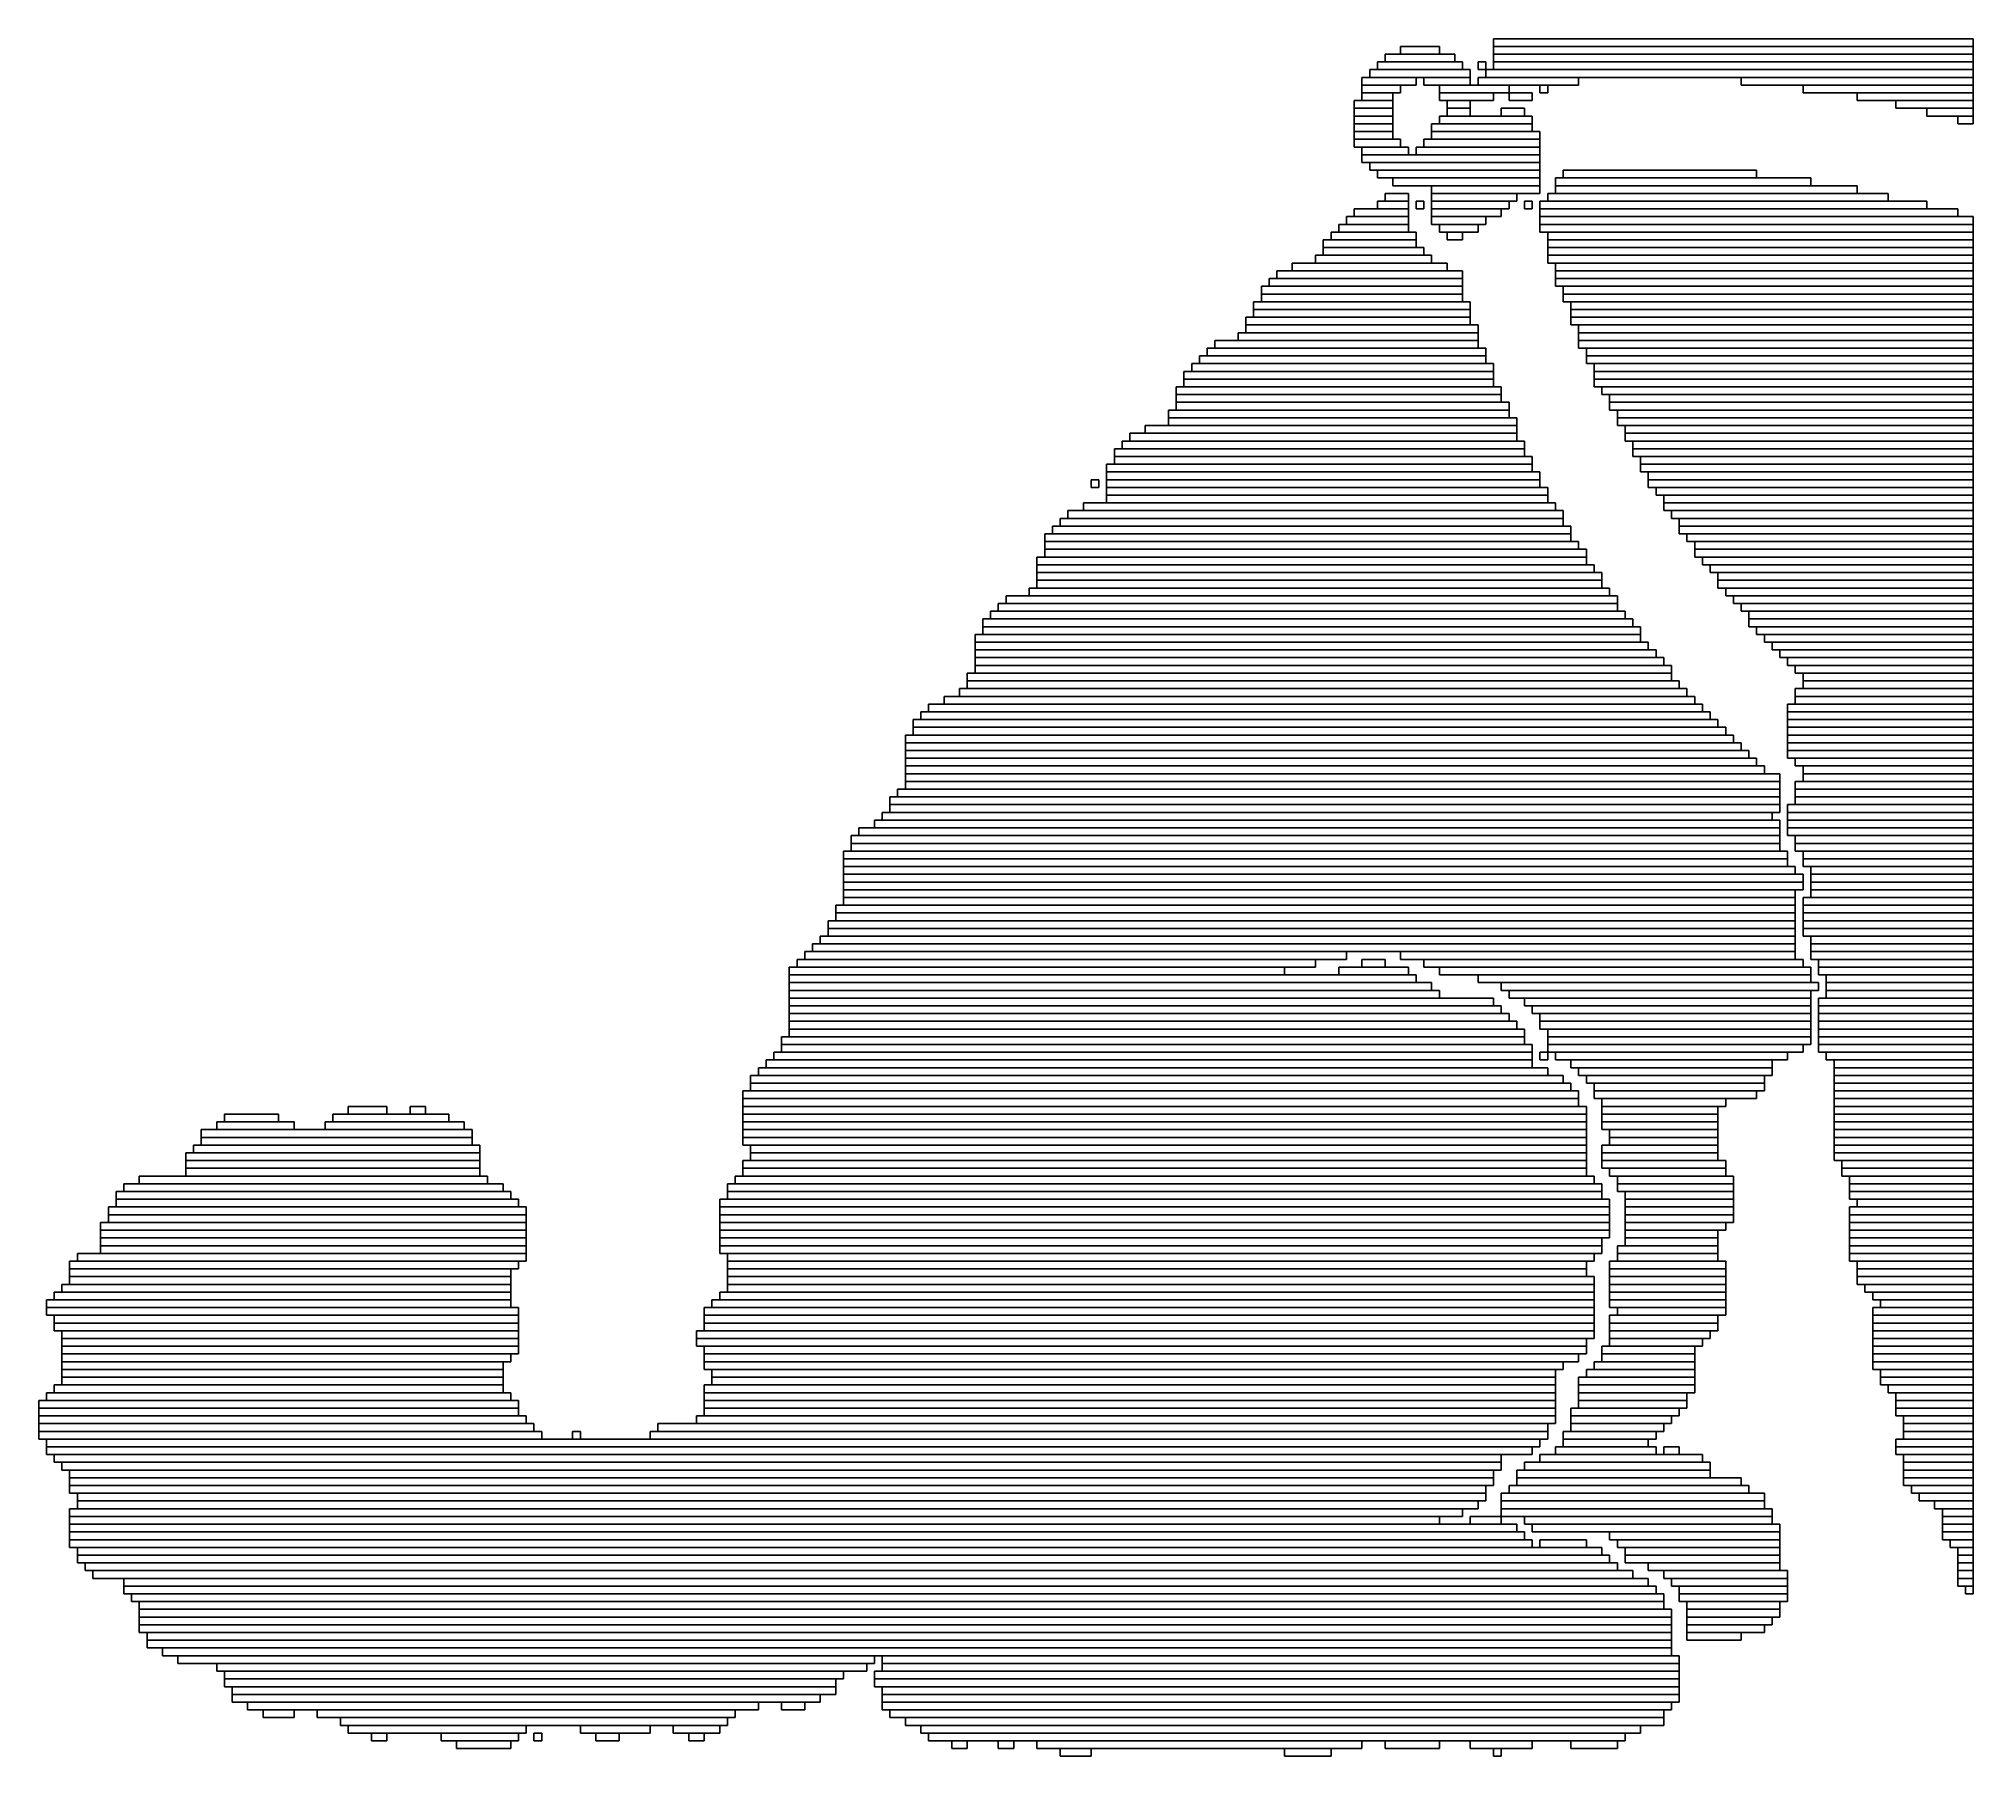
# Model space of a CAD drawing. Extents: x 397 to 647, y 411 to 633.
import ezdxf

# ---------------------------------------------------------------- set-up
doc = ezdxf.new("R2010")
doc.units = 0

msp = doc.modelspace()

# ---------------------------------------------------------------- linework, layer by layer
for p, q in [((585, 633), (647, 633)), ((585, 632), (585, 633)), ((647, 633), (647, 632)), ((570, 630), (581, 630)), ((570, 629), (570, 630)), ((571, 631), (580, 631)), ((571, 630), (571, 631)), ((580, 630), (571, 630)), ((573, 632), (578, 632)), ((573, 631), (573, 632)), ((578, 631), (573, 631)), ((578, 632), (578, 631)), ((580, 631), (580, 630)), ((581, 630), (581, 629)), ((583, 630), (584, 630)), ((583, 629), (583, 630)), ((584, 630), (584, 629)), ((647, 632), (585, 632)), ((585, 632), (647, 632)), ((585, 631), (585, 632)), ((647, 631), (585, 631)), ((585, 631), (647, 631)), ((585, 630), (585, 631)), ((647, 630), (585, 630)), ((585, 630), (647, 630)), ((585, 629), (585, 630)), ((647, 632), (647, 631)), ((647, 631), (647, 630)), ((647, 630), (647, 629)), ((568, 628), (575, 628)), ((568, 627), (568, 628)), ((569, 629), (582, 629)), ((569, 628), (569, 629)), ((582, 628), (569, 628)), ((581, 629), (570, 629)), ((575, 628), (575, 627)), ((576, 628), (582, 628)), ((576, 627), (576, 628)), ((582, 629), (582, 628)), ((582, 628), (582, 627)), ((584, 629), (583, 629)), ((583, 628), (596, 628)), ((583, 627), (583, 628)), ((584, 629), (647, 629)), ((584, 628), (584, 629)), ((647, 628), (584, 628)), ((647, 629), (585, 629)), ((596, 628), (596, 627)), ((617, 628), (647, 628)), ((617, 627), (617, 628)), ((647, 629), (647, 628)), ((647, 628), (647, 627)), ((567, 625), (572, 625)), ((567, 624), (567, 625)), ((575, 627), (568, 627)), ((568, 627), (573, 627)), ((568, 626), (568, 627)), ((573, 626), (568, 626)), ((568, 626), (572, 626)), ((568, 625), (568, 626)), ((572, 625), (568, 625)), ((572, 626), (572, 625)), ((572, 625), (572, 624)), ((573, 627), (573, 626)), ((582, 627), (576, 627)), ((578, 627), (587, 627)), ((578, 626), (578, 627)), ((587, 626), (578, 626)), ((578, 626), (585, 626)), ((578, 625), (578, 626)), ((585, 625), (578, 625)), ((579, 625), (582, 625)), ((579, 624), (579, 625)), ((582, 625), (582, 624)), ((596, 627), (583, 627)), ((585, 626), (585, 625)), ((587, 627), (587, 626)), ((587, 626), (590, 626)), ((587, 625), (587, 626)), ((590, 625), (587, 625)), ((590, 626), (590, 625)), ((591, 627), (592, 627)), ((591, 626), (591, 627)), ((592, 626), (591, 626)), ((592, 627), (592, 626)), ((647, 627), (617, 627)), ((625, 627), (647, 627)), ((625, 626), (625, 627)), ((647, 626), (625, 626)), ((632, 626), (647, 626)), ((632, 625), (632, 626)), ((647, 625), (632, 625)), ((637, 625), (647, 625)), ((637, 624), (637, 625)), ((647, 627), (647, 626)), ((647, 626), (647, 625)), ((647, 625), (647, 624)), ((572, 624), (567, 624)), ((567, 624), (572, 624)), ((567, 623), (567, 624)), ((572, 623), (567, 623)), ((567, 623), (572, 623)), ((567, 622), (567, 623)), ((572, 624), (572, 623)), ((572, 623), (572, 622)), ((578, 623), (590, 623)), ((578, 622), (578, 623)), ((582, 624), (579, 624)), ((579, 624), (582, 624)), ((579, 623), (579, 624)), ((582, 623), (579, 623)), ((582, 624), (582, 623)), ((586, 624), (589, 624)), ((586, 623), (586, 624)), ((589, 623), (586, 623)), ((589, 624), (589, 623)), ((590, 623), (590, 622)), ((647, 624), (637, 624)), ((641, 624), (647, 624)), ((641, 623), (641, 624)), ((647, 623), (641, 623)), ((645, 623), (647, 623)), ((645, 622), (645, 623)), ((647, 624), (647, 623)), ((647, 623), (647, 622)), ((572, 622), (567, 622)), ((567, 622), (572, 622)), ((567, 621), (567, 622)), ((572, 621), (567, 621)), ((567, 621), (572, 621)), ((567, 620), (567, 621)), ((572, 620), (567, 620)), ((567, 620), (573, 620)), ((567, 619), (567, 620)), ((572, 622), (572, 621)), ((572, 621), (572, 620)), ((573, 620), (573, 619)), ((576, 620), (591, 620)), ((576, 619), (576, 620)), ((577, 622), (590, 622)), ((577, 621), (577, 622)), ((590, 621), (577, 621)), ((577, 621), (591, 621)), ((577, 620), (577, 621)), ((591, 620), (577, 620)), ((590, 622), (578, 622)), ((590, 622), (590, 621)), ((591, 621), (591, 620)), ((591, 620), (591, 619)), ((647, 622), (645, 622)), ((573, 619), (567, 619)), ((568, 619), (574, 619)), ((568, 618), (568, 619)), ((574, 618), (568, 618)), ((568, 618), (591, 618)), ((568, 617), (568, 618)), ((574, 619), (574, 618)), ((575, 619), (591, 619)), ((575, 618), (575, 619)), ((591, 618), (575, 618)), ((591, 619), (576, 619)), ((591, 619), (591, 618)), ((591, 618), (591, 617)), ((591, 617), (568, 617)), ((569, 617), (591, 617)), ((569, 616), (569, 617)), ((591, 616), (569, 616)), ((570, 616), (591, 616)), ((570, 615), (570, 616)), ((591, 615), (570, 615)), ((572, 615), (591, 615)), ((572, 614), (572, 615)), ((591, 617), (591, 616)), ((591, 616), (591, 615)), ((591, 615), (591, 614)), ((593, 615), (626, 615)), ((593, 614), (593, 615)), ((594, 616), (619, 616)), ((594, 615), (594, 616)), ((619, 615), (594, 615)), ((619, 616), (619, 615)), ((626, 615), (626, 614)), ((571, 613), (574, 613)), ((571, 612), (571, 613)), ((591, 614), (572, 614)), ((574, 613), (574, 612)), ((577, 614), (591, 614)), ((577, 613), (577, 614)), ((591, 613), (577, 613)), ((577, 613), (588, 613)), ((577, 612), (577, 613)), ((588, 613), (588, 612)), ((591, 614), (591, 613)), ((592, 613), (636, 613)), ((592, 612), (592, 613)), ((626, 614), (593, 614)), ((593, 614), (632, 614)), ((593, 613), (593, 614)), ((632, 613), (593, 613)), ((632, 614), (632, 613)), ((636, 613), (636, 612)), ((566, 610), (574, 610)), ((566, 609), (566, 610)), ((567, 611), (574, 611)), ((567, 610), (567, 611)), ((574, 610), (567, 610)), ((570, 612), (574, 612)), ((570, 611), (570, 612)), ((574, 611), (570, 611)), ((574, 612), (571, 612)), ((574, 612), (574, 611)), ((574, 611), (574, 610)), ((574, 610), (574, 609)), ((575, 612), (576, 612)), ((575, 611), (575, 612)), ((576, 611), (575, 611)), ((576, 612), (576, 611)), ((588, 612), (577, 612)), ((577, 612), (587, 612)), ((577, 611), (577, 612)), ((587, 611), (577, 611)), ((577, 611), (586, 611)), ((577, 610), (577, 611)), ((586, 610), (577, 610)), ((577, 610), (584, 610)), ((577, 609), (577, 610)), ((584, 610), (584, 609)), ((586, 611), (586, 610)), ((587, 612), (587, 611)), ((589, 612), (590, 612)), ((589, 611), (589, 612)), ((590, 611), (589, 611)), ((590, 612), (590, 611)), ((591, 612), (641, 612)), ((591, 611), (591, 612)), ((641, 611), (591, 611)), ((591, 611), (645, 611)), ((591, 610), (591, 611)), ((645, 610), (591, 610)), ((591, 610), (647, 610)), ((591, 609), (591, 610)), ((636, 612), (592, 612)), ((641, 612), (641, 611)), ((645, 611), (645, 610)), ((647, 610), (647, 609)), ((564, 608), (575, 608)), ((564, 607), (564, 608)), ((565, 609), (574, 609)), ((565, 608), (565, 609)), ((574, 608), (565, 608)), ((574, 609), (566, 609)), ((574, 609), (574, 608)), ((575, 608), (575, 607)), ((584, 609), (577, 609)), ((578, 609), (583, 609)), ((578, 608), (578, 609)), ((583, 608), (578, 608)), ((579, 608), (581, 608)), ((579, 607), (579, 608)), ((581, 608), (581, 607)), ((583, 609), (583, 608)), ((647, 609), (591, 609)), ((591, 609), (647, 609)), ((591, 608), (591, 609)), ((647, 608), (591, 608)), ((592, 608), (647, 608)), ((592, 607), (592, 608)), ((647, 609), (647, 608)), ((647, 608), (647, 607)), ((562, 605), (577, 605)), ((562, 604), (562, 605)), ((563, 607), (575, 607)), ((563, 606), (563, 607)), ((575, 606), (563, 606)), ((563, 606), (576, 606)), ((563, 605), (563, 606)), ((576, 605), (563, 605)), ((575, 607), (564, 607)), ((575, 607), (575, 606)), ((576, 606), (576, 605)), ((577, 605), (577, 604)), ((581, 607), (579, 607)), ((647, 607), (592, 607)), ((592, 607), (647, 607)), ((592, 606), (592, 607)), ((647, 606), (592, 606)), ((592, 606), (647, 606)), ((592, 605), (592, 606)), ((647, 605), (592, 605)), ((592, 605), (647, 605)), ((592, 604), (592, 605)), ((647, 607), (647, 606)), ((647, 606), (647, 605)), ((647, 605), (647, 604)), ((557, 603), (581, 603)), ((557, 602), (557, 603)), ((559, 604), (579, 604)), ((559, 603), (559, 604)), ((579, 603), (559, 603)), ((577, 604), (562, 604)), ((579, 604), (579, 603)), ((581, 603), (581, 602)), ((647, 604), (592, 604)), ((593, 604), (647, 604)), ((593, 603), (593, 604)), ((647, 603), (593, 603)), ((593, 603), (647, 603)), ((593, 602), (593, 603)), ((647, 604), (647, 603)), ((647, 603), (647, 602)), ((555, 601), (581, 601)), ((555, 600), (555, 601)), ((581, 600), (555, 600)), ((555, 600), (581, 600)), ((555, 599), (555, 600)), ((556, 602), (581, 602)), ((556, 601), (556, 602)), ((581, 601), (556, 601)), ((581, 602), (557, 602)), ((581, 602), (581, 601)), ((581, 601), (581, 600)), ((581, 600), (581, 599)), ((647, 602), (593, 602)), ((593, 602), (647, 602)), ((593, 601), (593, 602)), ((647, 601), (593, 601)), ((594, 601), (647, 601)), ((594, 600), (594, 601)), ((647, 600), (594, 600)), ((594, 600), (647, 600)), ((594, 599), (594, 600)), ((647, 602), (647, 601)), ((647, 601), (647, 600)), ((647, 600), (647, 599)), ((554, 599), (582, 599)), ((554, 598), (554, 599)), ((582, 598), (554, 598)), ((554, 598), (582, 598)), ((554, 597), (554, 598)), ((581, 599), (555, 599)), ((582, 599), (582, 598)), ((582, 598), (582, 597)), ((647, 599), (594, 599)), ((595, 599), (647, 599)), ((595, 598), (595, 599)), ((647, 598), (595, 598)), ((595, 598), (647, 598)), ((595, 597), (595, 598)), ((647, 599), (647, 598)), ((647, 598), (647, 597)), ((552, 595), (583, 595)), ((552, 594), (552, 595)), ((553, 597), (582, 597)), ((553, 596), (553, 597)), ((582, 596), (553, 596)), ((553, 596), (583, 596)), ((553, 595), (553, 596)), ((583, 595), (553, 595)), ((582, 597), (554, 597)), ((582, 597), (582, 596)), ((583, 596), (583, 595)), ((583, 595), (583, 594)), ((647, 597), (595, 597)), ((595, 597), (647, 597)), ((595, 596), (595, 597)), ((647, 596), (595, 596)), ((596, 596), (647, 596)), ((596, 595), (596, 596)), ((647, 595), (596, 595)), ((596, 595), (647, 595)), ((596, 594), (596, 595)), ((647, 597), (647, 596)), ((647, 596), (647, 595)), ((647, 595), (647, 594)), ((548, 593), (584, 593)), ((548, 592), (548, 593)), ((549, 594), (583, 594)), ((549, 593), (549, 594)), ((583, 593), (549, 593)), ((583, 594), (552, 594)), ((583, 594), (583, 593)), ((584, 593), (584, 592)), ((647, 594), (596, 594)), ((596, 594), (647, 594)), ((596, 593), (596, 594)), ((647, 593), (596, 593)), ((597, 593), (647, 593)), ((597, 592), (597, 593)), ((647, 594), (647, 593)), ((647, 593), (647, 592)), ((545, 590), (585, 590)), ((545, 589), (545, 590)), ((546, 591), (585, 591)), ((546, 590), (546, 591)), ((585, 590), (546, 590)), ((547, 592), (584, 592)), ((547, 591), (547, 592)), ((584, 591), (547, 591)), ((584, 592), (548, 592)), ((584, 592), (584, 591)), ((585, 591), (585, 590)), ((585, 590), (585, 589)), ((647, 592), (597, 592)), ((597, 592), (647, 592)), ((597, 591), (597, 592)), ((647, 591), (597, 591)), ((598, 591), (647, 591)), ((598, 590), (598, 591)), ((647, 590), (598, 590)), ((598, 590), (647, 590)), ((598, 589), (598, 590)), ((647, 592), (647, 591)), ((647, 591), (647, 590)), ((647, 590), (647, 589)), ((544, 588), (586, 588)), ((544, 587), (544, 588)), ((585, 589), (545, 589)), ((545, 589), (585, 589)), ((545, 588), (545, 589)), ((585, 588), (545, 588)), ((585, 589), (585, 588)), ((586, 588), (586, 587)), ((647, 589), (598, 589)), ((598, 589), (647, 589)), ((598, 588), (598, 589)), ((647, 588), (598, 588)), ((599, 588), (647, 588)), ((599, 587), (599, 588)), ((647, 589), (647, 588)), ((647, 588), (647, 587)), ((543, 585), (587, 585)), ((543, 584), (543, 585)), ((586, 587), (544, 587)), ((544, 587), (586, 587)), ((544, 586), (544, 587)), ((586, 586), (544, 586)), ((544, 586), (587, 586)), ((544, 585), (544, 586)), ((587, 585), (544, 585)), ((586, 587), (586, 586)), ((587, 586), (587, 585)), ((587, 585), (587, 584)), ((647, 587), (599, 587)), ((600, 587), (647, 587)), ((600, 586), (600, 587)), ((647, 586), (600, 586)), ((600, 586), (647, 586)), ((600, 585), (600, 586)), ((647, 585), (600, 585)), ((601, 585), (647, 585)), ((601, 584), (601, 585)), ((647, 587), (647, 586)), ((647, 586), (647, 585)), ((647, 585), (647, 584)), ((540, 583), (588, 583)), ((540, 582), (540, 583)), ((587, 584), (543, 584)), ((543, 584), (588, 584)), ((543, 583), (543, 584)), ((588, 583), (543, 583)), ((588, 584), (588, 583)), ((588, 583), (588, 582)), ((647, 584), (601, 584)), ((601, 584), (647, 584)), ((601, 583), (601, 584)), ((647, 583), (601, 583)), ((602, 583), (647, 583)), ((602, 582), (602, 583)), ((647, 584), (647, 583)), ((647, 583), (647, 582)), ((536, 580), (589, 580)), ((536, 579), (536, 580)), ((537, 581), (589, 581)), ((537, 580), (537, 581)), ((589, 580), (537, 580)), ((538, 582), (588, 582)), ((538, 581), (538, 582)), ((588, 581), (538, 581)), ((588, 582), (540, 582)), ((588, 582), (588, 581)), ((589, 581), (589, 580)), ((589, 580), (589, 579)), ((647, 582), (602, 582)), ((602, 582), (647, 582)), ((602, 581), (602, 582)), ((647, 581), (602, 581)), ((603, 581), (647, 581)), ((603, 580), (603, 581)), ((647, 580), (603, 580)), ((603, 580), (647, 580)), ((603, 579), (603, 580)), ((647, 582), (647, 581)), ((647, 581), (647, 580)), ((647, 580), (647, 579)), ((535, 578), (590, 578)), ((535, 577), (535, 578)), ((589, 579), (536, 579)), ((536, 579), (590, 579)), ((536, 578), (536, 579)), ((590, 578), (536, 578)), ((590, 579), (590, 578)), ((590, 578), (590, 577)), ((647, 579), (603, 579)), ((604, 579), (647, 579)), ((604, 578), (604, 579)), ((647, 578), (604, 578)), ((604, 578), (647, 578)), ((604, 577), (604, 578)), ((647, 579), (647, 578)), ((647, 578), (647, 577)), ((533, 576), (534, 576)), ((533, 575), (533, 576)), ((534, 575), (533, 575)), ((534, 576), (534, 575)), ((590, 577), (535, 577)), ((535, 577), (591, 577)), ((535, 576), (535, 577)), ((591, 576), (535, 576)), ((535, 576), (591, 576)), ((535, 575), (535, 576)), ((591, 575), (535, 575)), ((535, 575), (592, 575)), ((535, 574), (535, 575)), ((591, 577), (591, 576)), ((591, 576), (591, 575)), ((592, 575), (592, 574)), ((647, 577), (604, 577)), ((605, 577), (647, 577)), ((605, 576), (605, 577)), ((647, 576), (605, 576)), ((605, 576), (647, 576)), ((605, 575), (605, 576)), ((647, 575), (605, 575)), ((606, 575), (647, 575)), ((606, 574), (606, 575)), ((647, 577), (647, 576)), ((647, 576), (647, 575)), ((647, 575), (647, 574)), ((532, 573), (593, 573)), ((532, 572), (532, 573)), ((592, 574), (535, 574)), ((535, 574), (592, 574)), ((535, 573), (535, 574)), ((592, 573), (535, 573)), ((592, 574), (592, 573)), ((593, 573), (593, 572)), ((647, 574), (606, 574)), ((607, 574), (647, 574)), ((607, 573), (607, 574)), ((647, 573), (607, 573)), ((607, 573), (647, 573)), ((607, 572), (607, 573)), ((647, 574), (647, 573)), ((647, 573), (647, 572)), ((528, 570), (595, 570)), ((528, 569), (528, 570)), ((529, 571), (594, 571)), ((529, 570), (529, 571)), ((594, 570), (529, 570)), ((530, 572), (594, 572)), ((530, 571), (530, 572)), ((594, 571), (530, 571)), ((593, 572), (532, 572)), ((594, 572), (594, 571)), ((594, 571), (594, 570)), ((595, 570), (595, 569)), ((647, 572), (607, 572)), ((608, 572), (647, 572)), ((608, 571), (608, 572)), ((647, 571), (608, 571)), ((609, 571), (647, 571)), ((609, 570), (609, 571)), ((647, 570), (609, 570)), ((609, 570), (647, 570)), ((609, 569), (609, 570)), ((647, 572), (647, 571)), ((647, 571), (647, 570)), ((647, 570), (647, 569)), ((527, 569), (595, 569)), ((527, 568), (527, 569)), ((595, 568), (527, 568)), ((527, 568), (596, 568)), ((527, 567), (527, 568)), ((595, 569), (528, 569)), ((595, 569), (595, 568)), ((596, 568), (596, 567)), ((647, 569), (609, 569)), ((610, 569), (647, 569)), ((610, 568), (610, 569)), ((647, 568), (610, 568)), ((611, 568), (647, 568)), ((611, 567), (611, 568)), ((647, 569), (647, 568)), ((647, 568), (647, 567)), ((526, 566), (597, 566)), ((526, 565), (526, 566)), ((597, 565), (526, 565)), ((526, 565), (598, 565)), ((526, 564), (526, 565)), ((596, 567), (527, 567)), ((527, 567), (597, 567)), ((527, 566), (527, 567)), ((597, 566), (527, 566)), ((597, 567), (597, 566)), ((597, 566), (597, 565)), ((598, 565), (598, 564)), ((647, 567), (611, 567)), ((611, 567), (647, 567)), ((611, 566), (611, 567)), ((647, 566), (611, 566)), ((612, 566), (647, 566)), ((612, 565), (612, 566)), ((647, 565), (612, 565)), ((613, 565), (647, 565)), ((613, 564), (613, 565)), ((647, 567), (647, 566)), ((647, 566), (647, 565)), ((647, 565), (647, 564)), ((598, 564), (526, 564)), ((526, 564), (599, 564)), ((526, 563), (526, 564)), ((599, 563), (526, 563)), ((526, 563), (599, 563)), ((526, 562), (526, 563)), ((599, 564), (599, 563)), ((599, 563), (599, 562)), ((647, 564), (613, 564)), ((614, 564), (647, 564)), ((614, 563), (614, 564)), ((647, 563), (614, 563)), ((614, 563), (647, 563)), ((614, 562), (614, 563)), ((647, 564), (647, 563)), ((647, 563), (647, 562)), ((521, 560), (601, 560)), ((521, 559), (521, 560)), ((522, 561), (601, 561)), ((522, 560), (522, 561)), ((601, 560), (522, 560)), ((525, 562), (600, 562)), ((525, 561), (525, 562)), ((600, 561), (525, 561)), ((599, 562), (526, 562)), ((600, 562), (600, 561)), ((601, 561), (601, 560)), ((601, 560), (601, 559)), ((647, 562), (614, 562)), ((615, 562), (647, 562)), ((615, 561), (615, 562)), ((647, 561), (615, 561)), ((616, 561), (647, 561)), ((616, 560), (616, 561)), ((647, 560), (616, 560)), ((617, 560), (647, 560)), ((617, 559), (617, 560)), ((647, 562), (647, 561)), ((647, 561), (647, 560)), ((647, 560), (647, 559)), ((519, 558), (603, 558)), ((519, 557), (519, 558)), ((520, 559), (602, 559)), ((520, 558), (520, 559)), ((602, 558), (520, 558)), ((601, 559), (521, 559)), ((602, 559), (602, 558)), ((603, 558), (603, 557)), ((647, 559), (617, 559)), ((618, 559), (647, 559)), ((618, 558), (618, 559)), ((647, 558), (618, 558)), ((618, 558), (647, 558)), ((618, 557), (618, 558)), ((647, 559), (647, 558)), ((647, 558), (647, 557)), ((518, 556), (604, 556)), ((518, 555), (518, 556)), ((604, 555), (518, 555)), ((518, 555), (605, 555)), ((518, 554), (518, 555)), ((603, 557), (519, 557)), ((519, 557), (604, 557)), ((519, 556), (519, 557)), ((604, 556), (519, 556)), ((604, 557), (604, 556)), ((604, 556), (604, 555)), ((605, 555), (605, 554)), ((647, 557), (618, 557)), ((619, 557), (647, 557)), ((619, 556), (619, 557)), ((647, 556), (619, 556)), ((620, 556), (647, 556)), ((620, 555), (620, 556)), ((647, 555), (620, 555)), ((621, 555), (647, 555)), ((621, 554), (621, 555)), ((647, 557), (647, 556)), ((647, 556), (647, 555)), ((647, 555), (647, 554)), ((605, 554), (518, 554)), ((518, 554), (606, 554)), ((518, 553), (518, 554)), ((606, 553), (518, 553)), ((518, 553), (607, 553)), ((518, 552), (518, 553)), ((606, 554), (606, 553)), ((607, 553), (607, 552)), ((647, 554), (621, 554)), ((622, 554), (647, 554)), ((622, 553), (622, 554)), ((647, 553), (622, 553)), ((623, 553), (647, 553)), ((623, 552), (623, 553)), ((647, 554), (647, 553)), ((647, 553), (647, 552)), ((517, 551), (608, 551)), ((517, 550), (517, 551)), ((608, 550), (517, 550)), ((517, 550), (609, 550)), ((517, 549), (517, 550)), ((607, 552), (518, 552)), ((518, 552), (608, 552)), ((518, 551), (518, 552)), ((608, 551), (518, 551)), ((608, 552), (608, 551)), ((608, 551), (608, 550)), ((609, 550), (609, 549)), ((647, 552), (623, 552)), ((624, 552), (647, 552)), ((624, 551), (624, 552)), ((647, 551), (624, 551)), ((625, 551), (647, 551)), ((625, 550), (625, 551)), ((647, 550), (625, 550)), ((625, 550), (647, 550)), ((625, 549), (625, 550)), ((647, 552), (647, 551)), ((647, 551), (647, 550)), ((647, 550), (647, 549)), ((514, 548), (611, 548)), ((514, 547), (514, 548)), ((516, 549), (610, 549)), ((516, 548), (516, 549)), ((610, 548), (516, 548)), ((609, 549), (517, 549)), ((610, 549), (610, 548)), ((611, 548), (611, 547)), ((624, 549), (647, 549)), ((624, 548), (624, 549)), ((647, 548), (624, 548)), ((624, 548), (647, 548)), ((624, 547), (624, 548)), ((647, 549), (625, 549)), ((647, 549), (647, 548)), ((647, 548), (647, 547)), ((510, 545), (614, 545)), ((510, 544), (510, 545)), ((511, 546), (613, 546)), ((511, 545), (511, 546)), ((613, 545), (511, 545)), ((512, 547), (612, 547)), ((512, 546), (512, 547)), ((612, 546), (512, 546)), ((611, 547), (514, 547)), ((612, 547), (612, 546)), ((613, 546), (613, 545)), ((614, 545), (614, 544)), ((623, 547), (647, 547)), ((623, 546), (623, 547)), ((647, 546), (623, 546)), ((623, 546), (647, 546)), ((623, 545), (623, 546)), ((647, 545), (623, 545)), ((623, 545), (647, 545)), ((623, 544), (623, 545)), ((647, 547), (624, 547)), ((647, 547), (647, 546)), ((647, 546), (647, 545)), ((647, 545), (647, 544)), ((509, 543), (616, 543)), ((509, 542), (509, 543)), ((614, 544), (510, 544)), ((510, 544), (615, 544)), ((510, 543), (510, 544)), ((615, 543), (510, 543)), ((615, 544), (615, 543)), ((616, 543), (616, 542)), ((647, 544), (623, 544)), ((623, 544), (647, 544)), ((623, 543), (623, 544)), ((647, 543), (623, 543)), ((623, 543), (647, 543)), ((623, 542), (623, 543)), ((647, 544), (647, 543)), ((647, 543), (647, 542)), ((616, 542), (509, 542)), ((509, 542), (617, 542)), ((509, 541), (509, 542)), ((617, 541), (509, 541)), ((509, 541), (618, 541)), ((509, 540), (509, 541)), ((618, 540), (509, 540)), ((509, 540), (619, 540)), ((509, 539), (509, 540)), ((617, 542), (617, 541)), ((618, 541), (618, 540)), ((619, 540), (619, 539)), ((647, 542), (623, 542)), ((623, 542), (647, 542)), ((623, 541), (623, 542)), ((647, 541), (623, 541)), ((623, 541), (647, 541)), ((623, 540), (623, 541)), ((647, 540), (623, 540)), ((624, 540), (647, 540)), ((624, 539), (624, 540)), ((647, 542), (647, 541)), ((647, 541), (647, 540)), ((647, 540), (647, 539)), ((619, 539), (509, 539)), ((509, 539), (620, 539)), ((509, 538), (509, 539)), ((620, 538), (509, 538)), ((509, 538), (622, 538)), ((509, 537), (509, 538)), ((620, 539), (620, 538)), ((622, 538), (622, 537)), ((647, 539), (624, 539)), ((625, 539), (647, 539)), ((625, 538), (625, 539)), ((647, 538), (625, 538)), ((625, 538), (647, 538)), ((625, 537), (625, 538)), ((647, 539), (647, 538)), ((647, 538), (647, 537)), ((507, 535), (622, 535)), ((507, 534), (507, 535)), ((508, 536), (622, 536)), ((508, 535), (508, 536)), ((622, 535), (508, 535)), ((622, 537), (509, 537)), ((509, 537), (622, 537)), ((509, 536), (509, 537)), ((622, 536), (509, 536)), ((622, 537), (622, 536)), ((622, 536), (622, 535)), ((622, 535), (622, 534)), ((624, 537), (647, 537)), ((624, 536), (624, 537)), ((647, 536), (624, 536)), ((624, 536), (647, 536)), ((624, 535), (624, 536)), ((647, 535), (624, 535)), ((624, 535), (647, 535)), ((624, 534), (624, 535)), ((647, 537), (625, 537)), ((647, 537), (647, 536)), ((647, 536), (647, 535)), ((647, 535), (647, 534)), ((506, 533), (621, 533)), ((506, 532), (506, 533)), ((622, 534), (507, 534)), ((507, 534), (622, 534)), ((507, 533), (507, 534)), ((622, 533), (507, 533)), ((621, 533), (621, 532)), ((622, 534), (622, 533)), ((623, 534), (647, 534)), ((623, 533), (623, 534)), ((647, 533), (623, 533)), ((623, 533), (647, 533)), ((623, 532), (623, 533)), ((647, 534), (624, 534)), ((647, 534), (647, 533)), ((647, 533), (647, 532)), ((502, 530), (622, 530)), ((502, 529), (502, 530)), ((503, 531), (622, 531)), ((503, 530), (503, 531)), ((622, 530), (503, 530)), ((505, 532), (622, 532)), ((505, 531), (505, 532)), ((622, 531), (505, 531)), ((621, 532), (506, 532)), ((622, 532), (622, 531)), ((622, 531), (622, 530)), ((622, 530), (622, 529)), ((647, 532), (623, 532)), ((623, 532), (647, 532)), ((623, 531), (623, 532)), ((647, 531), (623, 531)), ((623, 531), (647, 531)), ((623, 530), (623, 531)), ((647, 530), (623, 530)), ((624, 530), (647, 530)), ((624, 529), (624, 530)), ((647, 532), (647, 531)), ((647, 531), (647, 530)), ((647, 530), (647, 529)), ((501, 528), (623, 528)), ((501, 527), (501, 528)), ((622, 529), (502, 529)), ((502, 529), (622, 529)), ((502, 528), (502, 529)), ((622, 528), (502, 528)), ((622, 529), (622, 528)), ((623, 528), (623, 527)), ((647, 529), (624, 529)), ((624, 529), (647, 529)), ((624, 528), (624, 529)), ((647, 528), (624, 528)), ((625, 528), (647, 528)), ((625, 527), (625, 528)), ((647, 529), (647, 528)), ((647, 528), (647, 527)), ((623, 527), (501, 527)), ((501, 527), (623, 527)), ((501, 526), (501, 527)), ((623, 526), (501, 526)), ((501, 526), (624, 526)), ((501, 525), (501, 526)), ((624, 525), (501, 525)), ((501, 525), (625, 525)), ((501, 524), (501, 525)), ((623, 527), (623, 526)), ((624, 526), (624, 525)), ((647, 527), (625, 527)), ((625, 527), (647, 527)), ((625, 526), (625, 527)), ((647, 526), (625, 526)), ((625, 525), (625, 524)), ((626, 526), (647, 526)), ((626, 525), (626, 526)), ((647, 525), (626, 525)), ((626, 525), (647, 525)), ((626, 524), (626, 525)), ((647, 527), (647, 526)), ((647, 526), (647, 525)), ((647, 525), (647, 524)), ((625, 524), (501, 524)), ((501, 524), (625, 524)), ((501, 523), (501, 524)), ((625, 523), (501, 523)), ((501, 523), (624, 523)), ((501, 522), (501, 523)), ((624, 523), (624, 522)), ((625, 524), (625, 523)), ((647, 524), (626, 524)), ((626, 524), (647, 524)), ((626, 523), (626, 524)), ((647, 523), (626, 523)), ((626, 523), (647, 523)), ((626, 522), (626, 523)), ((647, 524), (647, 523)), ((647, 523), (647, 522)), ((500, 521), (624, 521)), ((500, 520), (500, 521)), ((624, 520), (500, 520)), ((500, 520), (624, 520)), ((500, 519), (500, 520)), ((624, 522), (501, 522)), ((501, 522), (624, 522)), ((501, 521), (501, 522)), ((624, 521), (501, 521)), ((624, 522), (624, 521)), ((624, 521), (624, 520)), ((624, 520), (624, 519)), ((625, 522), (647, 522)), ((625, 521), (625, 522)), ((647, 521), (625, 521)), ((625, 521), (647, 521)), ((625, 520), (625, 521)), ((647, 520), (625, 520)), ((625, 520), (647, 520)), ((625, 519), (625, 520)), ((647, 522), (626, 522)), ((647, 522), (647, 521)), ((647, 521), (647, 520)), ((647, 520), (647, 519)), ((499, 519), (624, 519)), ((499, 518), (499, 519)), ((624, 518), (499, 518)), ((499, 518), (624, 518)), ((499, 517), (499, 518)), ((624, 519), (500, 519)), ((624, 519), (624, 518)), ((624, 518), (624, 517)), ((647, 519), (625, 519)), ((625, 519), (647, 519)), ((625, 518), (625, 519)), ((647, 518), (625, 518)), ((625, 518), (647, 518)), ((625, 517), (625, 518)), ((647, 519), (647, 518)), ((647, 518), (647, 517)), ((496, 515), (566, 515)), ((496, 514), (496, 515)), ((497, 516), (624, 516)), ((497, 515), (497, 516)), ((624, 515), (497, 515)), ((498, 517), (624, 517)), ((498, 516), (498, 517)), ((624, 516), (498, 516)), ((624, 517), (499, 517)), ((566, 515), (566, 514)), ((573, 515), (624, 515)), ((573, 514), (573, 515)), ((624, 517), (624, 516)), ((624, 516), (624, 515)), ((624, 515), (624, 514)), ((647, 517), (625, 517)), ((626, 517), (647, 517)), ((626, 516), (626, 517)), ((647, 516), (626, 516)), ((626, 516), (647, 516)), ((626, 515), (626, 516)), ((647, 515), (626, 515)), ((626, 515), (647, 515)), ((626, 514), (626, 515)), ((647, 517), (647, 516)), ((647, 516), (647, 515)), ((647, 515), (647, 514)), ((494, 513), (558, 513)), ((494, 512), (494, 513)), ((495, 514), (562, 514)), ((495, 513), (495, 514)), ((562, 513), (495, 513)), ((566, 514), (496, 514)), ((558, 513), (558, 512)), ((562, 514), (562, 513)), ((565, 513), (574, 513)), ((565, 512), (565, 513)), ((568, 514), (571, 514)), ((568, 513), (568, 514)), ((571, 513), (568, 513)), ((571, 514), (571, 513)), ((624, 514), (573, 514)), ((574, 513), (574, 512)), ((576, 514), (625, 514)), ((576, 513), (576, 514)), ((625, 513), (576, 513)), ((578, 513), (626, 513)), ((578, 512), (578, 513)), ((625, 514), (625, 513)), ((647, 514), (626, 514)), ((626, 513), (626, 512)), ((627, 514), (647, 514)), ((627, 513), (627, 514)), ((647, 513), (627, 513)), ((627, 513), (647, 513)), ((627, 512), (627, 513)), ((647, 514), (647, 513)), ((647, 513), (647, 512)), ((558, 512), (494, 512)), ((494, 512), (575, 512)), ((494, 511), (494, 512)), ((575, 511), (494, 511)), ((494, 511), (577, 511)), ((494, 510), (494, 511)), ((577, 510), (494, 510)), ((494, 510), (578, 510)), ((494, 509), (494, 510)), ((574, 512), (565, 512)), ((575, 512), (575, 511)), ((577, 511), (577, 510)), ((626, 512), (578, 512)), ((578, 510), (578, 509)), ((583, 512), (626, 512)), ((583, 511), (583, 512)), ((626, 511), (583, 511)), ((586, 511), (627, 511)), ((586, 510), (586, 511)), ((627, 510), (586, 510)), ((587, 510), (626, 510)), ((587, 509), (587, 510)), ((626, 512), (626, 511)), ((626, 510), (626, 509)), ((647, 512), (627, 512)), ((627, 511), (627, 510)), ((628, 512), (647, 512)), ((628, 511), (628, 512)), ((647, 511), (628, 511)), ((628, 511), (647, 511)), ((628, 510), (628, 511)), ((647, 510), (628, 510)), ((628, 510), (647, 510)), ((628, 509), (628, 510)), ((647, 512), (647, 511)), ((647, 511), (647, 510)), ((647, 510), (647, 509)), ((578, 509), (494, 509)), ((494, 509), (585, 509)), ((494, 508), (494, 509)), ((585, 508), (494, 508)), ((494, 508), (586, 508)), ((494, 507), (494, 508)), ((585, 509), (585, 508)), ((586, 508), (586, 507)), ((626, 509), (587, 509)), ((589, 509), (626, 509)), ((589, 508), (589, 509)), ((626, 508), (589, 508)), ((590, 508), (626, 508)), ((590, 507), (590, 508)), ((626, 509), (626, 508)), ((626, 508), (626, 507)), ((627, 509), (647, 509)), ((627, 508), (627, 509)), ((647, 508), (627, 508)), ((627, 508), (647, 508)), ((627, 507), (627, 508)), ((647, 509), (628, 509)), ((647, 509), (647, 508)), ((647, 508), (647, 507)), ((586, 507), (494, 507)), ((494, 507), (587, 507)), ((494, 506), (494, 507)), ((587, 506), (494, 506)), ((494, 506), (588, 506)), ((494, 505), (494, 506)), ((588, 505), (494, 505)), ((494, 505), (589, 505)), ((494, 504), (494, 505)), ((587, 507), (587, 506)), ((588, 506), (588, 505)), ((589, 505), (589, 504)), ((626, 507), (590, 507)), ((591, 507), (626, 507)), ((591, 506), (591, 507)), ((626, 506), (591, 506)), ((591, 506), (626, 506)), ((591, 505), (591, 506)), ((626, 505), (591, 505)), ((592, 505), (626, 505)), ((592, 504), (592, 505)), ((626, 507), (626, 506)), ((626, 506), (626, 505)), ((626, 505), (626, 504)), ((647, 507), (627, 507)), ((627, 507), (647, 507)), ((627, 506), (627, 507)), ((647, 506), (627, 506)), ((627, 506), (647, 506)), ((627, 505), (627, 506)), ((647, 505), (627, 505)), ((627, 505), (647, 505)), ((627, 504), (627, 505)), ((647, 507), (647, 506)), ((647, 506), (647, 505)), ((647, 505), (647, 504)), ((493, 504), (589, 504)), ((493, 503), (493, 504)), ((589, 503), (493, 503)), ((493, 503), (590, 503)), ((493, 502), (493, 503)), ((589, 504), (494, 504)), ((589, 504), (589, 503)), ((590, 503), (590, 502)), ((626, 504), (592, 504)), ((592, 504), (626, 504)), ((592, 503), (592, 504)), ((626, 503), (592, 503)), ((592, 503), (625, 503)), ((592, 502), (592, 503)), ((625, 503), (625, 502)), ((626, 504), (626, 503)), ((647, 504), (627, 504)), ((627, 504), (647, 504)), ((627, 503), (627, 504)), ((647, 503), (627, 503)), ((627, 503), (647, 503)), ((627, 502), (627, 503)), ((647, 504), (647, 503)), ((647, 503), (647, 502)), ((490, 500), (592, 500)), ((490, 499), (490, 500)), ((491, 501), (590, 501)), ((491, 500), (491, 501)), ((590, 500), (491, 500)), ((492, 502), (590, 502)), ((492, 501), (492, 502)), ((590, 501), (492, 501)), ((590, 502), (493, 502)), ((590, 502), (590, 501)), ((590, 501), (590, 500)), ((591, 502), (592, 502)), ((591, 501), (591, 502)), ((592, 501), (591, 501)), ((625, 502), (592, 502)), ((592, 502), (592, 501)), ((592, 500), (592, 499)), ((593, 502), (623, 502)), ((593, 501), (593, 502)), ((623, 501), (593, 501)), ((595, 501), (621, 501)), ((595, 500), (595, 501)), ((621, 500), (595, 500)), ((596, 500), (621, 500)), ((596, 499), (596, 500)), ((621, 501), (621, 500)), ((621, 500), (621, 499)), ((623, 502), (623, 501)), ((647, 502), (627, 502)), ((628, 502), (647, 502)), ((628, 501), (628, 502)), ((647, 501), (628, 501)), ((629, 501), (647, 501)), ((629, 500), (629, 501)), ((647, 500), (629, 500)), ((629, 500), (647, 500)), ((629, 499), (629, 500)), ((647, 502), (647, 501)), ((647, 501), (647, 500)), ((647, 500), (647, 499)), ((489, 499), (594, 499)), ((489, 498), (489, 499)), ((594, 498), (489, 498)), ((489, 498), (595, 498)), ((489, 497), (489, 498)), ((592, 499), (490, 499)), ((594, 499), (594, 498)), ((595, 498), (595, 497)), ((621, 499), (596, 499)), ((597, 499), (620, 499)), ((597, 498), (597, 499)), ((620, 498), (597, 498)), ((598, 498), (620, 498)), ((598, 497), (598, 498)), ((620, 499), (620, 498)), ((620, 498), (620, 497)), ((647, 499), (629, 499)), ((629, 499), (647, 499)), ((629, 498), (629, 499)), ((647, 498), (629, 498)), ((629, 498), (647, 498)), ((629, 497), (629, 498)), ((647, 499), (647, 498)), ((647, 498), (647, 497)), ((437, 495), (442, 495)), ((437, 494), (437, 495)), ((442, 495), (442, 494)), ((445, 495), (447, 495)), ((445, 494), (445, 495)), ((447, 495), (447, 494)), ((488, 497), (596, 497)), ((488, 496), (488, 497)), ((596, 496), (488, 496)), ((488, 496), (596, 496)), ((488, 495), (488, 496)), ((596, 495), (488, 495)), ((488, 495), (597, 495)), ((488, 494), (488, 495)), ((595, 497), (489, 497)), ((596, 497), (596, 496)), ((596, 496), (596, 495)), ((597, 495), (597, 494)), ((620, 497), (598, 497)), ((598, 497), (619, 497)), ((598, 496), (598, 497)), ((619, 496), (598, 496)), ((599, 496), (615, 496)), ((599, 495), (599, 496)), ((615, 495), (599, 495)), ((599, 495), (614, 495)), ((599, 494), (599, 495)), ((614, 495), (614, 494)), ((615, 496), (615, 495)), ((619, 497), (619, 496)), ((647, 497), (629, 497)), ((629, 497), (647, 497)), ((629, 496), (629, 497)), ((647, 496), (629, 496)), ((629, 496), (647, 496)), ((629, 495), (629, 496)), ((647, 495), (629, 495)), ((629, 495), (647, 495)), ((629, 494), (629, 495)), ((647, 497), (647, 496)), ((647, 496), (647, 495)), ((647, 495), (647, 494)), ((420, 493), (430, 493)), ((420, 492), (420, 493)), ((421, 494), (428, 494)), ((421, 493), (421, 494)), ((428, 493), (421, 493)), ((428, 494), (428, 493)), ((430, 493), (430, 492)), ((434, 493), (452, 493)), ((434, 492), (434, 493)), ((435, 494), (450, 494)), ((435, 493), (435, 494)), ((450, 493), (435, 493)), ((442, 494), (437, 494)), ((447, 494), (445, 494)), ((450, 494), (450, 493)), ((452, 493), (452, 492)), ((597, 494), (488, 494)), ((488, 494), (597, 494)), ((488, 493), (488, 494)), ((597, 493), (488, 493)), ((488, 493), (597, 493)), ((488, 492), (488, 493)), ((597, 494), (597, 493)), ((597, 493), (597, 492)), ((614, 494), (599, 494)), ((599, 494), (614, 494)), ((599, 493), (599, 494)), ((614, 493), (599, 493)), ((599, 493), (614, 493)), ((599, 492), (599, 493)), ((614, 494), (614, 493)), ((614, 493), (614, 492)), ((647, 494), (629, 494)), ((629, 494), (647, 494)), ((629, 493), (629, 494)), ((647, 493), (629, 493)), ((629, 493), (647, 493)), ((629, 492), (629, 493)), ((647, 494), (647, 493)), ((647, 493), (647, 492)), ((417, 490), (454, 490)), ((417, 489), (417, 490)), ((418, 492), (453, 492)), ((418, 491), (418, 492)), ((453, 491), (418, 491)), ((418, 491), (453, 491)), ((418, 490), (418, 491)), ((453, 490), (418, 490)), ((430, 492), (420, 492)), ((452, 492), (434, 492)), ((453, 492), (453, 491)), ((453, 491), (453, 490)), ((454, 490), (454, 489)), ((597, 492), (488, 492)), ((488, 492), (597, 492)), ((488, 491), (488, 492)), ((597, 491), (488, 491)), ((488, 491), (597, 491)), ((488, 490), (488, 491)), ((597, 490), (488, 490)), ((489, 490), (597, 490)), ((489, 489), (489, 490)), ((597, 492), (597, 491)), ((597, 491), (597, 490)), ((597, 490), (597, 489)), ((614, 492), (599, 492)), ((599, 490), (614, 490)), ((599, 489), (599, 490)), ((600, 492), (614, 492)), ((600, 491), (600, 492)), ((614, 491), (600, 491)), ((600, 491), (614, 491)), ((600, 490), (600, 491)), ((614, 490), (600, 490)), ((614, 492), (614, 491)), ((614, 491), (614, 490)), ((614, 490), (614, 489)), ((647, 492), (629, 492)), ((629, 492), (647, 492)), ((629, 491), (629, 492)), ((647, 491), (629, 491)), ((629, 491), (647, 491)), ((629, 490), (629, 491)), ((647, 490), (629, 490)), ((629, 490), (647, 490)), ((629, 489), (629, 490)), ((647, 492), (647, 491)), ((647, 491), (647, 490)), ((647, 490), (647, 489)), ((416, 489), (454, 489)), ((416, 488), (416, 489)), ((454, 488), (416, 488)), ((416, 488), (454, 488)), ((416, 487), (416, 488)), ((454, 489), (417, 489)), ((454, 489), (454, 488)), ((454, 488), (454, 487)), ((488, 488), (597, 488)), ((488, 487), (488, 488)), ((597, 489), (489, 489)), ((489, 489), (597, 489)), ((489, 488), (489, 489)), ((597, 488), (489, 488)), ((597, 489), (597, 488)), ((597, 488), (597, 487)), ((614, 489), (599, 489)), ((599, 489), (614, 489)), ((599, 488), (599, 489)), ((614, 488), (599, 488)), ((599, 488), (615, 488)), ((599, 487), (599, 488)), ((614, 489), (614, 488)), ((615, 488), (615, 487)), ((647, 489), (629, 489)), ((629, 489), (647, 489)), ((629, 488), (629, 489)), ((647, 488), (629, 488)), ((630, 488), (647, 488)), ((630, 487), (630, 488)), ((647, 489), (647, 488)), ((647, 488), (647, 487)), ((408, 485), (457, 485)), ((408, 484), (408, 485)), ((410, 486), (455, 486)), ((410, 485), (410, 486)), ((455, 485), (410, 485)), ((454, 487), (416, 487)), ((416, 487), (454, 487)), ((416, 486), (416, 487)), ((454, 486), (416, 486)), ((454, 487), (454, 486)), ((455, 486), (455, 485)), ((457, 485), (457, 484)), ((486, 485), (599, 485)), ((486, 484), (486, 485)), ((487, 486), (598, 486)), ((487, 485), (487, 486)), ((598, 485), (487, 485)), ((597, 487), (488, 487)), ((488, 487), (597, 487)), ((488, 486), (488, 487)), ((597, 486), (488, 486)), ((597, 487), (597, 486)), ((598, 486), (598, 485)), ((615, 487), (599, 487)), ((599, 485), (599, 484)), ((600, 487), (615, 487)), ((600, 486), (600, 487)), ((615, 486), (600, 486)), ((601, 486), (616, 486)), ((601, 485), (601, 486)), ((616, 485), (601, 485)), ((601, 485), (616, 485)), ((601, 484), (601, 485)), ((615, 487), (615, 486)), ((616, 486), (616, 485)), ((616, 485), (616, 484)), ((647, 487), (630, 487)), ((630, 487), (647, 487)), ((630, 486), (630, 487)), ((647, 486), (630, 486)), ((631, 486), (647, 486)), ((631, 485), (631, 486)), ((647, 485), (631, 485)), ((631, 485), (647, 485)), ((631, 484), (631, 485)), ((647, 487), (647, 486)), ((647, 486), (647, 485)), ((647, 485), (647, 484)), ((407, 484), (458, 484)), ((407, 483), (407, 484)), ((458, 483), (407, 483)), ((407, 483), (459, 483)), ((407, 482), (407, 483)), ((457, 484), (408, 484)), ((458, 484), (458, 483)), ((459, 483), (459, 482)), ((485, 483), (600, 483)), ((485, 482), (485, 483)), ((599, 484), (486, 484)), ((486, 484), (599, 484)), ((486, 483), (486, 484)), ((599, 483), (486, 483)), ((599, 484), (599, 483)), ((600, 483), (600, 482)), ((616, 484), (601, 484)), ((602, 484), (616, 484)), ((602, 483), (602, 484)), ((616, 483), (602, 483)), ((602, 483), (616, 483)), ((602, 482), (602, 483)), ((616, 484), (616, 483)), ((616, 483), (616, 482)), ((647, 484), (631, 484)), ((631, 484), (647, 484)), ((631, 483), (631, 484)), ((647, 483), (631, 483)), ((632, 483), (647, 483)), ((632, 482), (632, 483)), ((647, 484), (647, 483)), ((647, 483), (647, 482)), ((405, 480), (460, 480)), ((405, 479), (405, 480)), ((406, 482), (460, 482)), ((406, 481), (406, 482)), ((460, 481), (406, 481)), ((406, 481), (460, 481)), ((406, 480), (406, 481)), ((460, 480), (406, 480)), ((459, 482), (407, 482)), ((460, 482), (460, 481)), ((460, 481), (460, 480)), ((460, 480), (460, 479)), ((600, 482), (485, 482)), ((485, 482), (600, 482)), ((485, 481), (485, 482)), ((600, 481), (485, 481)), ((485, 481), (600, 481)), ((485, 480), (485, 481)), ((600, 480), (485, 480)), ((485, 480), (600, 480)), ((485, 479), (485, 480)), ((600, 482), (600, 481)), ((600, 481), (600, 480)), ((600, 480), (600, 479)), ((616, 482), (602, 482)), ((602, 482), (616, 482)), ((602, 481), (602, 482)), ((616, 481), (602, 481)), ((602, 481), (616, 481)), ((602, 480), (602, 481)), ((616, 480), (602, 480)), ((602, 480), (615, 480)), ((602, 479), (602, 480)), ((615, 480), (615, 479)), ((616, 482), (616, 481)), ((616, 481), (616, 480)), ((631, 482), (647, 482)), ((631, 481), (631, 482)), ((647, 481), (631, 481)), ((631, 481), (647, 481)), ((631, 480), (631, 481)), ((647, 480), (631, 480)), ((631, 480), (647, 480)), ((631, 479), (631, 480)), ((647, 482), (632, 482)), ((647, 482), (647, 481)), ((647, 481), (647, 480)), ((647, 480), (647, 479)), ((460, 479), (405, 479)), ((405, 479), (460, 479)), ((405, 478), (405, 479)), ((460, 478), (405, 478)), ((405, 478), (460, 478)), ((405, 477), (405, 478)), ((460, 479), (460, 478)), ((460, 478), (460, 477)), ((600, 479), (485, 479)), ((485, 479), (600, 479)), ((485, 478), (485, 479)), ((600, 478), (485, 478)), ((485, 478), (599, 478)), ((485, 477), (485, 478)), ((599, 478), (599, 477)), ((600, 479), (600, 478)), ((615, 479), (602, 479)), ((602, 479), (614, 479)), ((602, 478), (602, 479)), ((614, 478), (602, 478)), ((602, 478), (614, 478)), ((602, 477), (602, 478)), ((614, 479), (614, 478)), ((614, 478), (614, 477)), ((647, 479), (631, 479)), ((631, 479), (647, 479)), ((631, 478), (631, 479)), ((647, 478), (631, 478)), ((631, 478), (647, 478)), ((631, 477), (631, 478)), ((647, 479), (647, 478)), ((647, 478), (647, 477)), ((401, 475), (459, 475)), ((401, 474), (401, 475)), ((402, 476), (460, 476)), ((402, 475), (402, 476)), ((460, 475), (402, 475)), ((460, 477), (405, 477)), ((405, 477), (460, 477)), ((405, 476), (405, 477)), ((460, 476), (405, 476)), ((459, 475), (459, 474)), ((460, 477), (460, 476)), ((460, 476), (460, 475)), ((599, 477), (485, 477)), ((485, 477), (599, 477)), ((485, 476), (485, 477)), ((599, 476), (485, 476)), ((486, 476), (598, 476)), ((486, 475), (486, 476)), ((598, 475), (486, 475)), ((486, 475), (597, 475)), ((486, 474), (486, 475)), ((597, 475), (597, 474)), ((598, 476), (598, 475)), ((599, 477), (599, 476)), ((600, 475), (615, 475)), ((600, 474), (600, 475)), ((601, 477), (614, 477)), ((601, 476), (601, 477)), ((614, 476), (601, 476)), ((601, 476), (614, 476)), ((601, 475), (601, 476)), ((614, 475), (601, 475)), ((614, 477), (602, 477)), ((614, 477), (614, 476)), ((614, 476), (614, 475)), ((615, 475), (615, 474)), ((647, 477), (631, 477)), ((631, 477), (647, 477)), ((631, 476), (631, 477)), ((647, 476), (631, 476)), ((631, 476), (647, 476)), ((631, 475), (631, 476)), ((647, 475), (631, 475)), ((632, 475), (647, 475)), ((632, 474), (632, 475)), ((647, 477), (647, 476)), ((647, 476), (647, 475)), ((647, 475), (647, 474)), ((459, 474), (401, 474)), ((401, 474), (458, 474)), ((401, 473), (401, 474)), ((458, 473), (401, 473)), ((401, 473), (458, 473)), ((401, 472), (401, 473)), ((458, 474), (458, 473)), ((458, 473), (458, 472)), ((597, 474), (486, 474)), ((486, 474), (597, 474)), ((486, 473), (486, 474)), ((597, 473), (486, 473)), ((486, 473), (598, 473)), ((486, 472), (486, 473)), ((597, 474), (597, 473)), ((598, 473), (598, 472)), ((615, 474), (600, 474)), ((600, 474), (615, 474)), ((600, 473), (600, 474)), ((615, 473), (600, 473)), ((600, 473), (615, 473)), ((600, 472), (600, 473)), ((615, 474), (615, 473)), ((615, 473), (615, 472)), ((647, 474), (632, 474)), ((632, 474), (647, 474)), ((632, 473), (632, 474)), ((647, 473), (632, 473)), ((632, 473), (647, 473)), ((632, 472), (632, 473)), ((647, 474), (647, 473)), ((647, 473), (647, 472)), ((398, 470), (458, 470)), ((398, 469), (398, 470)), ((399, 471), (458, 471)), ((399, 470), (399, 471)), ((458, 470), (399, 470)), ((400, 472), (458, 472)), ((400, 471), (400, 472)), ((458, 471), (400, 471)), ((458, 472), (401, 472)), ((458, 472), (458, 471)), ((458, 471), (458, 470)), ((458, 470), (458, 469)), ((484, 470), (598, 470)), ((484, 469), (484, 470)), ((485, 471), (598, 471)), ((485, 470), (485, 471)), ((598, 470), (485, 470)), ((598, 472), (486, 472)), ((486, 472), (598, 472)), ((486, 471), (486, 472)), ((598, 471), (486, 471)), ((598, 472), (598, 471)), ((598, 471), (598, 470)), ((598, 470), (598, 469)), ((615, 472), (600, 472)), ((600, 472), (615, 472)), ((600, 471), (600, 472)), ((615, 471), (600, 471)), ((600, 471), (615, 471)), ((600, 470), (600, 471)), ((615, 470), (600, 470)), ((600, 470), (615, 470)), ((600, 469), (600, 470)), ((615, 472), (615, 471)), ((615, 471), (615, 470)), ((615, 470), (615, 469)), ((647, 472), (632, 472)), ((633, 472), (647, 472)), ((633, 471), (633, 472)), ((647, 471), (633, 471)), ((634, 471), (647, 471)), ((634, 470), (634, 471)), ((647, 470), (634, 470)), ((635, 470), (647, 470)), ((635, 469), (635, 470)), ((647, 472), (647, 471)), ((647, 471), (647, 470)), ((647, 470), (647, 469)), ((458, 469), (398, 469)), ((398, 469), (459, 469)), ((398, 468), (398, 469)), ((459, 468), (398, 468)), ((399, 468), (459, 468)), ((399, 467), (399, 468)), ((459, 469), (459, 468)), ((459, 468), (459, 467)), ((483, 469), (598, 469)), ((483, 468), (483, 469)), ((598, 468), (483, 468)), ((483, 468), (598, 468)), ((483, 467), (483, 468)), ((598, 469), (484, 469)), ((598, 469), (598, 468)), ((598, 468), (598, 467)), ((615, 469), (600, 469)), ((600, 468), (614, 468)), ((600, 467), (600, 468)), ((601, 469), (615, 469)), ((601, 468), (601, 469)), ((615, 468), (601, 468)), ((614, 468), (614, 467)), ((615, 469), (615, 468)), ((634, 469), (647, 469)), ((634, 468), (634, 469)), ((647, 468), (634, 468)), ((634, 468), (647, 468)), ((634, 467), (634, 468)), ((647, 469), (635, 469)), ((647, 469), (647, 468)), ((647, 468), (647, 467)), ((459, 467), (399, 467)), ((399, 467), (459, 467)), ((399, 466), (399, 467)), ((459, 466), (399, 466)), ((400, 466), (459, 466)), ((400, 465), (400, 466)), ((459, 465), (400, 465)), ((400, 465), (459, 465)), ((400, 464), (400, 465)), ((459, 467), (459, 466)), ((459, 466), (459, 465)), ((459, 465), (459, 464)), ((482, 466), (598, 466)), ((482, 465), (482, 466)), ((598, 465), (482, 465)), ((482, 465), (597, 465)), ((482, 464), (482, 465)), ((598, 467), (483, 467)), ((483, 467), (598, 467)), ((483, 466), (483, 467)), ((598, 466), (483, 466)), ((597, 465), (597, 464)), ((598, 467), (598, 466)), ((598, 466), (598, 465)), ((614, 467), (600, 467)), ((600, 467), (614, 467)), ((600, 466), (600, 467)), ((614, 466), (600, 466)), ((600, 466), (613, 466)), ((600, 465), (600, 466)), ((613, 465), (600, 465)), ((600, 465), (612, 465)), ((600, 464), (600, 465)), ((612, 465), (612, 464)), ((613, 466), (613, 465)), ((614, 467), (614, 466)), ((647, 467), (634, 467)), ((634, 467), (647, 467)), ((634, 466), (634, 467)), ((647, 466), (634, 466)), ((634, 466), (647, 466)), ((634, 465), (634, 466)), ((647, 465), (634, 465)), ((634, 465), (647, 465)), ((634, 464), (634, 465)), ((647, 467), (647, 466)), ((647, 466), (647, 465)), ((647, 465), (647, 464)), ((459, 464), (400, 464)), ((400, 464), (459, 464)), ((400, 463), (400, 464)), ((459, 463), (400, 463)), ((400, 463), (458, 463)), ((400, 462), (400, 463)), ((458, 463), (458, 462)), ((459, 464), (459, 463)), ((597, 464), (482, 464)), ((483, 464), (597, 464)), ((483, 463), (483, 464)), ((597, 463), (483, 463)), ((483, 463), (596, 463)), ((483, 462), (483, 463)), ((596, 463), (596, 462)), ((597, 464), (597, 463)), ((599, 464), (611, 464)), ((599, 463), (599, 464)), ((611, 463), (599, 463)), ((599, 463), (611, 463)), ((599, 462), (599, 463)), ((612, 464), (600, 464)), ((611, 464), (611, 463)), ((611, 463), (611, 462)), ((647, 464), (634, 464)), ((634, 464), (647, 464)), ((634, 463), (634, 464)), ((647, 463), (634, 463)), ((634, 463), (647, 463)), ((634, 462), (634, 463)), ((647, 464), (647, 463)), ((647, 463), (647, 462)), ((458, 462), (400, 462)), ((400, 462), (457, 462)), ((400, 461), (400, 462)), ((457, 461), (400, 461)), ((400, 461), (457, 461)), ((400, 460), (400, 461)), ((457, 460), (400, 460)), ((400, 460), (457, 460)), ((400, 459), (400, 460)), ((457, 462), (457, 461)), ((457, 461), (457, 460)), ((457, 460), (457, 459)), ((596, 462), (483, 462)), ((483, 462), (594, 462)), ((483, 461), (483, 462)), ((594, 461), (483, 461)), ((484, 461), (593, 461)), ((484, 460), (484, 461)), ((593, 460), (484, 460)), ((484, 460), (593, 460)), ((484, 459), (484, 460)), ((593, 461), (593, 460)), ((593, 460), (593, 459)), ((594, 462), (594, 461)), ((596, 460), (611, 460)), ((596, 459), (596, 460)), ((597, 461), (611, 461)), ((597, 460), (597, 461)), ((611, 460), (597, 460)), ((598, 462), (611, 462)), ((598, 461), (598, 462)), ((611, 461), (598, 461)), ((611, 462), (599, 462)), ((611, 462), (611, 461)), ((611, 461), (611, 460)), ((611, 460), (611, 459)), ((647, 462), (634, 462)), ((634, 462), (647, 462)), ((634, 461), (634, 462)), ((647, 461), (634, 461)), ((635, 461), (647, 461)), ((635, 460), (635, 461)), ((647, 460), (635, 460)), ((635, 460), (647, 460)), ((635, 459), (635, 460)), ((647, 462), (647, 461)), ((647, 461), (647, 460)), ((647, 460), (647, 459)), ((398, 458), (458, 458)), ((398, 457), (398, 458)), ((399, 459), (457, 459)), ((399, 458), (399, 459)), ((457, 458), (399, 458)), ((457, 459), (400, 459)), ((457, 459), (457, 458)), ((458, 458), (458, 457)), ((483, 459), (593, 459)), ((483, 458), (483, 459)), ((593, 458), (483, 458)), ((483, 458), (593, 458)), ((483, 457), (483, 458)), ((593, 459), (484, 459)), ((593, 459), (593, 458)), ((593, 458), (593, 457)), ((611, 459), (596, 459)), ((596, 459), (611, 459)), ((596, 458), (596, 459)), ((611, 458), (596, 458)), ((596, 458), (610, 458)), ((596, 457), (596, 458)), ((610, 458), (610, 457)), ((611, 459), (611, 458)), ((647, 459), (635, 459)), ((636, 459), (647, 459)), ((636, 458), (636, 459)), ((647, 458), (636, 458)), ((637, 458), (647, 458)), ((637, 457), (637, 458)), ((647, 459), (647, 458)), ((647, 458), (647, 457)), ((397, 457), (459, 457)), ((397, 456), (397, 457)), ((459, 456), (397, 456)), ((397, 456), (459, 456)), ((397, 455), (397, 456)), ((459, 455), (397, 455)), ((397, 455), (460, 455)), ((397, 454), (397, 455)), ((458, 457), (398, 457)), ((459, 457), (459, 456)), ((459, 456), (459, 455)), ((460, 455), (460, 454)), ((482, 455), (593, 455)), ((482, 454), (482, 455)), ((593, 457), (483, 457)), ((483, 457), (593, 457)), ((483, 456), (483, 457)), ((593, 456), (483, 456)), ((483, 456), (593, 456)), ((483, 455), (483, 456)), ((593, 455), (483, 455)), ((593, 457), (593, 456)), ((593, 456), (593, 455)), ((593, 455), (593, 454)), ((595, 456), (609, 456)), ((595, 455), (595, 456)), ((609, 455), (595, 455)), ((595, 455), (608, 455)), ((595, 454), (595, 455)), ((610, 457), (596, 457)), ((596, 457), (610, 457)), ((596, 456), (596, 457)), ((610, 456), (596, 456)), ((608, 455), (608, 454)), ((609, 456), (609, 455)), ((610, 457), (610, 456)), ((647, 457), (637, 457)), ((637, 457), (647, 457)), ((637, 456), (637, 457)), ((647, 456), (637, 456)), ((637, 456), (647, 456)), ((637, 455), (637, 456)), ((647, 455), (637, 455)), ((638, 455), (647, 455)), ((638, 454), (638, 455)), ((647, 457), (647, 456)), ((647, 456), (647, 455)), ((647, 455), (647, 454)), ((460, 454), (397, 454)), ((397, 454), (461, 454)), ((397, 453), (397, 454)), ((461, 453), (397, 453)), ((397, 453), (462, 453)), ((397, 452), (397, 453)), ((461, 454), (461, 453)), ((462, 453), (462, 452)), ((466, 453), (467, 453)), ((466, 452), (466, 453)), ((467, 453), (467, 452)), ((476, 453), (592, 453)), ((476, 452), (476, 453)), ((477, 454), (592, 454)), ((477, 453), (477, 454)), ((592, 453), (477, 453)), ((593, 454), (482, 454)), ((592, 454), (592, 453)), ((592, 453), (592, 452)), ((594, 453), (606, 453)), ((594, 452), (594, 453)), ((608, 454), (595, 454)), ((595, 454), (607, 454)), ((595, 453), (595, 454)), ((607, 453), (595, 453)), ((606, 453), (606, 452)), ((607, 454), (607, 453)), ((647, 454), (638, 454)), ((638, 454), (647, 454)), ((638, 453), (638, 454)), ((647, 453), (638, 453)), ((638, 453), (647, 453)), ((638, 452), (638, 453)), ((647, 454), (647, 453)), ((647, 453), (647, 452)), ((462, 452), (397, 452)), ((398, 452), (591, 452)), ((398, 451), (398, 452)), ((591, 451), (398, 451)), ((398, 451), (590, 451)), ((398, 450), (398, 451)), ((590, 450), (398, 450)), ((399, 450), (586, 450)), ((399, 449), (399, 450)), ((467, 452), (466, 452)), ((592, 452), (476, 452)), ((586, 450), (586, 449)), ((590, 451), (590, 450)), ((591, 452), (591, 451)), ((591, 450), (612, 450)), ((591, 449), (591, 450)), ((593, 451), (606, 451)), ((593, 450), (593, 451)), ((606, 450), (593, 450)), ((606, 452), (594, 452)), ((594, 452), (605, 452)), ((594, 451), (594, 452)), ((605, 451), (594, 451)), ((605, 452), (605, 451)), ((606, 451), (606, 450)), ((607, 451), (609, 451)), ((607, 450), (607, 451)), ((609, 450), (607, 450)), ((609, 451), (609, 450)), ((612, 450), (612, 449)), ((637, 452), (647, 452)), ((637, 451), (637, 452)), ((647, 451), (637, 451)), ((637, 451), (647, 451)), ((637, 450), (637, 451)), ((647, 450), (637, 450)), ((647, 452), (638, 452)), ((638, 450), (647, 450)), ((638, 449), (638, 450)), ((647, 452), (647, 451)), ((647, 451), (647, 450)), ((647, 450), (647, 449)), ((586, 449), (399, 449)), ((400, 449), (586, 449)), ((400, 448), (400, 449)), ((586, 448), (400, 448)), ((401, 448), (585, 448)), ((401, 447), (401, 448)), ((585, 448), (585, 447)), ((586, 449), (586, 448)), ((588, 448), (613, 448)), ((588, 447), (588, 448)), ((589, 449), (613, 449)), ((589, 448), (589, 449)), ((613, 448), (589, 448)), ((612, 449), (591, 449)), ((613, 449), (613, 448)), ((613, 448), (613, 447)), ((647, 449), (638, 449)), ((638, 449), (647, 449)), ((638, 448), (638, 449)), ((647, 448), (638, 448)), ((638, 448), (647, 448)), ((638, 447), (638, 448)), ((647, 449), (647, 448)), ((647, 448), (647, 447)), ((585, 447), (401, 447)), ((401, 447), (585, 447)), ((401, 446), (401, 447)), ((585, 446), (401, 446)), ((401, 446), (584, 446)), ((401, 445), (401, 446)), ((584, 445), (401, 445)), ((402, 445), (584, 445)), ((402, 444), (402, 445)), ((584, 446), (584, 445)), ((584, 445), (584, 444)), ((585, 447), (585, 446)), ((586, 445), (620, 445)), ((586, 444), (586, 445)), ((587, 446), (618, 446)), ((587, 445), (587, 446)), ((618, 445), (587, 445)), ((613, 447), (588, 447)), ((588, 447), (617, 447)), ((588, 446), (588, 447)), ((617, 446), (588, 446)), ((617, 447), (617, 446)), ((618, 446), (618, 445)), ((620, 445), (620, 444)), ((647, 447), (638, 447)), ((638, 447), (647, 447)), ((638, 446), (638, 447)), ((647, 446), (638, 446)), ((639, 446), (647, 446)), ((639, 445), (639, 446)), ((647, 445), (639, 445)), ((640, 445), (647, 445)), ((640, 444), (640, 445)), ((647, 447), (647, 446)), ((647, 446), (647, 445)), ((647, 445), (647, 444)), ((401, 443), (581, 443)), ((401, 442), (401, 443)), ((584, 444), (402, 444)), ((402, 444), (583, 444)), ((402, 443), (402, 444)), ((583, 443), (402, 443)), ((581, 443), (581, 442)), ((583, 444), (583, 443)), ((620, 444), (586, 444)), ((586, 444), (620, 444)), ((586, 443), (586, 444)), ((620, 443), (586, 443)), ((586, 443), (621, 443)), ((586, 442), (586, 443)), ((620, 444), (620, 443)), ((621, 443), (621, 442)), ((647, 444), (640, 444)), ((642, 444), (647, 444)), ((642, 443), (642, 444)), ((647, 443), (642, 443)), ((643, 443), (647, 443)), ((643, 442), (643, 443)), ((647, 444), (647, 443)), ((647, 443), (647, 442)), ((581, 442), (401, 442)), ((401, 442), (578, 442)), ((401, 441), (401, 442)), ((578, 441), (401, 441)), ((401, 441), (588, 441)), ((401, 440), (401, 441)), ((588, 440), (401, 440)), ((401, 440), (589, 440)), ((401, 439), (401, 440)), ((578, 442), (578, 441)), ((582, 442), (586, 442)), ((582, 441), (582, 442)), ((586, 441), (582, 441)), ((621, 442), (586, 442)), ((586, 442), (586, 441)), ((588, 441), (588, 440)), ((589, 442), (621, 442)), ((589, 441), (589, 442)), ((621, 441), (589, 441)), ((589, 440), (589, 439)), ((590, 441), (622, 441)), ((590, 440), (590, 441)), ((622, 440), (590, 440)), ((600, 440), (622, 440)), ((600, 439), (600, 440)), ((621, 442), (621, 441)), ((622, 441), (622, 440)), ((622, 440), (622, 439)), ((647, 442), (643, 442)), ((643, 442), (647, 442)), ((643, 441), (643, 442)), ((647, 441), (643, 441)), ((643, 441), (647, 441)), ((643, 440), (643, 441)), ((647, 440), (643, 440)), ((643, 440), (647, 440)), ((643, 439), (643, 440)), ((647, 442), (647, 441)), ((647, 441), (647, 440)), ((647, 440), (647, 439)), ((589, 439), (401, 439)), ((401, 439), (590, 439)), ((401, 438), (401, 439)), ((590, 438), (401, 438)), ((402, 438), (599, 438)), ((402, 437), (402, 438)), ((590, 439), (590, 438)), ((591, 439), (597, 439)), ((591, 438), (591, 439)), ((597, 438), (591, 438)), ((597, 439), (597, 438)), ((599, 438), (599, 437)), ((622, 439), (600, 439)), ((601, 439), (622, 439)), ((601, 438), (601, 439)), ((622, 438), (601, 438)), ((602, 438), (622, 438)), ((602, 437), (602, 438)), ((622, 439), (622, 438)), ((622, 438), (622, 437)), ((647, 439), (643, 439)), ((644, 439), (647, 439)), ((644, 438), (644, 439)), ((647, 438), (644, 438)), ((645, 438), (647, 438)), ((645, 437), (645, 438)), ((647, 439), (647, 438)), ((647, 438), (647, 437)), ((599, 437), (402, 437)), ((402, 437), (600, 437)), ((402, 436), (402, 437)), ((600, 436), (402, 436)), ((403, 436), (601, 436)), ((403, 435), (403, 436)), ((601, 435), (403, 435)), ((404, 435), (603, 435)), ((404, 434), (404, 435)), ((600, 437), (600, 436)), ((601, 436), (601, 435)), ((622, 437), (602, 437)), ((602, 437), (622, 437)), ((602, 436), (602, 437)), ((622, 436), (602, 436)), ((603, 435), (603, 434)), ((605, 436), (622, 436)), ((605, 435), (605, 436)), ((622, 435), (605, 435)), ((607, 435), (623, 435)), ((607, 434), (607, 435)), ((622, 437), (622, 436)), ((622, 436), (622, 435)), ((623, 435), (623, 434)), ((647, 437), (645, 437)), ((645, 437), (647, 437)), ((645, 436), (645, 437)), ((647, 436), (645, 436)), ((645, 436), (647, 436)), ((645, 435), (645, 436)), ((647, 435), (645, 435)), ((645, 435), (647, 435)), ((645, 434), (645, 435)), ((647, 437), (647, 436)), ((647, 436), (647, 435)), ((647, 435), (647, 434)), ((603, 434), (404, 434)), ((408, 434), (605, 434)), ((408, 433), (408, 434)), ((605, 433), (408, 433)), ((408, 433), (606, 433)), ((408, 432), (408, 433)), ((605, 434), (605, 433)), ((606, 433), (606, 432)), ((623, 434), (607, 434)), ((608, 434), (623, 434)), ((608, 433), (608, 434)), ((623, 433), (608, 433)), ((609, 433), (623, 433)), ((609, 432), (609, 433)), ((623, 434), (623, 433)), ((623, 433), (623, 432)), ((647, 434), (645, 434)), ((645, 434), (647, 434)), ((645, 433), (645, 434)), ((647, 433), (645, 433)), ((646, 433), (647, 433)), ((646, 432), (646, 433)), ((647, 434), (647, 433)), ((647, 433), (647, 432)), ((606, 432), (408, 432)), ((409, 432), (607, 432)), ((409, 431), (409, 432)), ((607, 431), (409, 431)), ((410, 431), (607, 431)), ((410, 430), (410, 431)), ((607, 430), (410, 430)), ((410, 430), (608, 430)), ((410, 429), (410, 430)), ((607, 432), (607, 431)), ((607, 431), (607, 430)), ((608, 430), (608, 429)), ((623, 432), (609, 432)), ((609, 432), (623, 432)), ((609, 431), (609, 432)), ((623, 431), (609, 431)), ((610, 431), (622, 431)), ((610, 430), (610, 431)), ((622, 430), (610, 430)), ((610, 430), (622, 430)), ((610, 429), (610, 430)), ((622, 431), (622, 430)), ((622, 430), (622, 429)), ((623, 432), (623, 431)), ((647, 432), (646, 432)), ((608, 429), (410, 429)), ((410, 429), (608, 429)), ((410, 428), (410, 429)), ((608, 428), (410, 428)), ((410, 428), (608, 428)), ((410, 427), (410, 428)), ((608, 429), (608, 428)), ((608, 428), (608, 427)), ((622, 429), (610, 429)), ((610, 429), (621, 429)), ((610, 428), (610, 429)), ((621, 428), (610, 428)), ((610, 428), (620, 428)), ((610, 427), (610, 428)), ((620, 428), (620, 427)), ((621, 429), (621, 428)), ((608, 427), (410, 427)), ((411, 427), (608, 427)), ((411, 426), (411, 427)), ((608, 426), (411, 426)), ((411, 426), (608, 426)), ((411, 425), (411, 426)), ((608, 425), (411, 425)), ((413, 425), (608, 425)), ((413, 424), (413, 425)), ((608, 427), (608, 426)), ((608, 426), (608, 425)), ((608, 425), (608, 424)), ((620, 427), (610, 427)), ((610, 427), (617, 427)), ((610, 426), (610, 427)), ((617, 426), (610, 426)), ((617, 427), (617, 426)), ((608, 424), (413, 424)), ((415, 424), (505, 424)), ((415, 423), (415, 424)), ((505, 423), (415, 423)), ((420, 423), (504, 423)), ((420, 422), (420, 423)), ((504, 423), (504, 422)), ((505, 424), (505, 423)), ((506, 424), (609, 424)), ((506, 423), (506, 424)), ((609, 423), (506, 423)), ((506, 423), (609, 423)), ((506, 422), (506, 423)), ((609, 424), (609, 423)), ((609, 423), (609, 422)), ((504, 422), (420, 422)), ((421, 422), (501, 422)), ((421, 421), (421, 422)), ((501, 421), (421, 421)), ((421, 421), (500, 421)), ((421, 420), (421, 421)), ((500, 420), (421, 420)), ((422, 420), (500, 420)), ((422, 419), (422, 420)), ((500, 421), (500, 420)), ((500, 420), (500, 419)), ((501, 422), (501, 421)), ((505, 422), (609, 422)), ((505, 421), (505, 422)), ((609, 421), (505, 421)), ((505, 421), (609, 421)), ((505, 420), (505, 421)), ((609, 420), (505, 420)), ((609, 422), (506, 422)), ((506, 420), (609, 420)), ((506, 419), (506, 420)), ((609, 422), (609, 421)), ((609, 421), (609, 420)), ((609, 420), (609, 419)), ((500, 419), (422, 419)), ((422, 419), (498, 419)), ((422, 418), (422, 419)), ((498, 418), (422, 418)), ((424, 418), (490, 418)), ((424, 417), (424, 418)), ((490, 418), (490, 417)), ((493, 418), (496, 418)), ((493, 417), (493, 418)), ((496, 418), (496, 417)), ((498, 419), (498, 418)), ((609, 419), (506, 419)), ((506, 419), (609, 419)), ((506, 418), (506, 419)), ((609, 418), (506, 418)), ((506, 418), (608, 418)), ((506, 417), (506, 418)), ((608, 418), (608, 417)), ((609, 419), (609, 418)), ((490, 417), (424, 417)), ((426, 417), (430, 417)), ((426, 416), (426, 417)), ((430, 416), (426, 416)), ((430, 417), (430, 416)), ((433, 417), (487, 417)), ((433, 416), (433, 417)), ((487, 416), (433, 416)), ((436, 416), (486, 416)), ((436, 415), (436, 416)), ((486, 415), (436, 415)), ((437, 415), (460, 415)), ((437, 414), (437, 415)), ((460, 415), (460, 414)), ((467, 415), (476, 415)), ((467, 414), (467, 415)), ((476, 415), (476, 414)), ((479, 415), (485, 415)), ((479, 414), (479, 415)), ((485, 415), (485, 414)), ((486, 416), (486, 415)), ((487, 417), (487, 416)), ((496, 417), (493, 417)), ((608, 417), (506, 417)), ((507, 417), (607, 417)), ((507, 416), (507, 417)), ((607, 416), (507, 416)), ((509, 416), (607, 416)), ((509, 415), (509, 416)), ((607, 415), (509, 415)), ((511, 415), (604, 415)), ((511, 414), (511, 415)), ((604, 415), (604, 414)), ((607, 417), (607, 416)), ((607, 416), (607, 415)), ((460, 414), (437, 414)), ((440, 414), (442, 414)), ((440, 413), (440, 414)), ((442, 413), (440, 413)), ((442, 414), (442, 413)), ((449, 414), (459, 414)), ((449, 413), (449, 414)), ((459, 413), (449, 413)), ((451, 413), (458, 413)), ((451, 412), (451, 413)), ((458, 413), (458, 412)), ((459, 414), (459, 413)), ((461, 414), (462, 414)), ((461, 413), (461, 414)), ((462, 413), (461, 413)), ((462, 414), (462, 413)), ((476, 414), (467, 414)), ((469, 414), (472, 414)), ((469, 413), (469, 414)), ((472, 413), (469, 413)), ((472, 414), (472, 413)), ((485, 414), (479, 414)), ((481, 414), (483, 414)), ((481, 413), (481, 414)), ((483, 413), (481, 413)), ((483, 414), (483, 413)), ((604, 414), (511, 414)), ((512, 414), (602, 414)), ((512, 413), (512, 414)), ((602, 413), (512, 413)), ((515, 413), (517, 413)), ((515, 412), (515, 413)), ((517, 413), (517, 412)), ((521, 413), (523, 413)), ((521, 412), (521, 413)), ((523, 413), (523, 412)), ((526, 413), (568, 413)), ((526, 412), (526, 413)), ((568, 413), (568, 412)), ((571, 413), (578, 413)), ((571, 412), (571, 413)), ((578, 413), (578, 412)), ((582, 413), (590, 413)), ((582, 412), (582, 413)), ((590, 413), (590, 412)), ((595, 413), (601, 413)), ((595, 412), (595, 413)), ((601, 413), (601, 412)), ((602, 414), (602, 413)), ((458, 412), (451, 412)), ((517, 412), (515, 412)), ((523, 412), (521, 412)), ((568, 412), (526, 412)), ((529, 412), (533, 412)), ((529, 411), (529, 412)), ((533, 411), (529, 411)), ((533, 412), (533, 411)), ((558, 412), (564, 412)), ((558, 411), (558, 412)), ((564, 411), (558, 411)), ((564, 412), (564, 411)), ((578, 412), (571, 412)), ((590, 412), (582, 412)), ((585, 412), (586, 412)), ((585, 411), (585, 412)), ((586, 411), (585, 411)), ((586, 412), (586, 411)), ((601, 412), (595, 412))]:
    msp.add_line(p, q)

doc.saveas('drawing.dxf')
